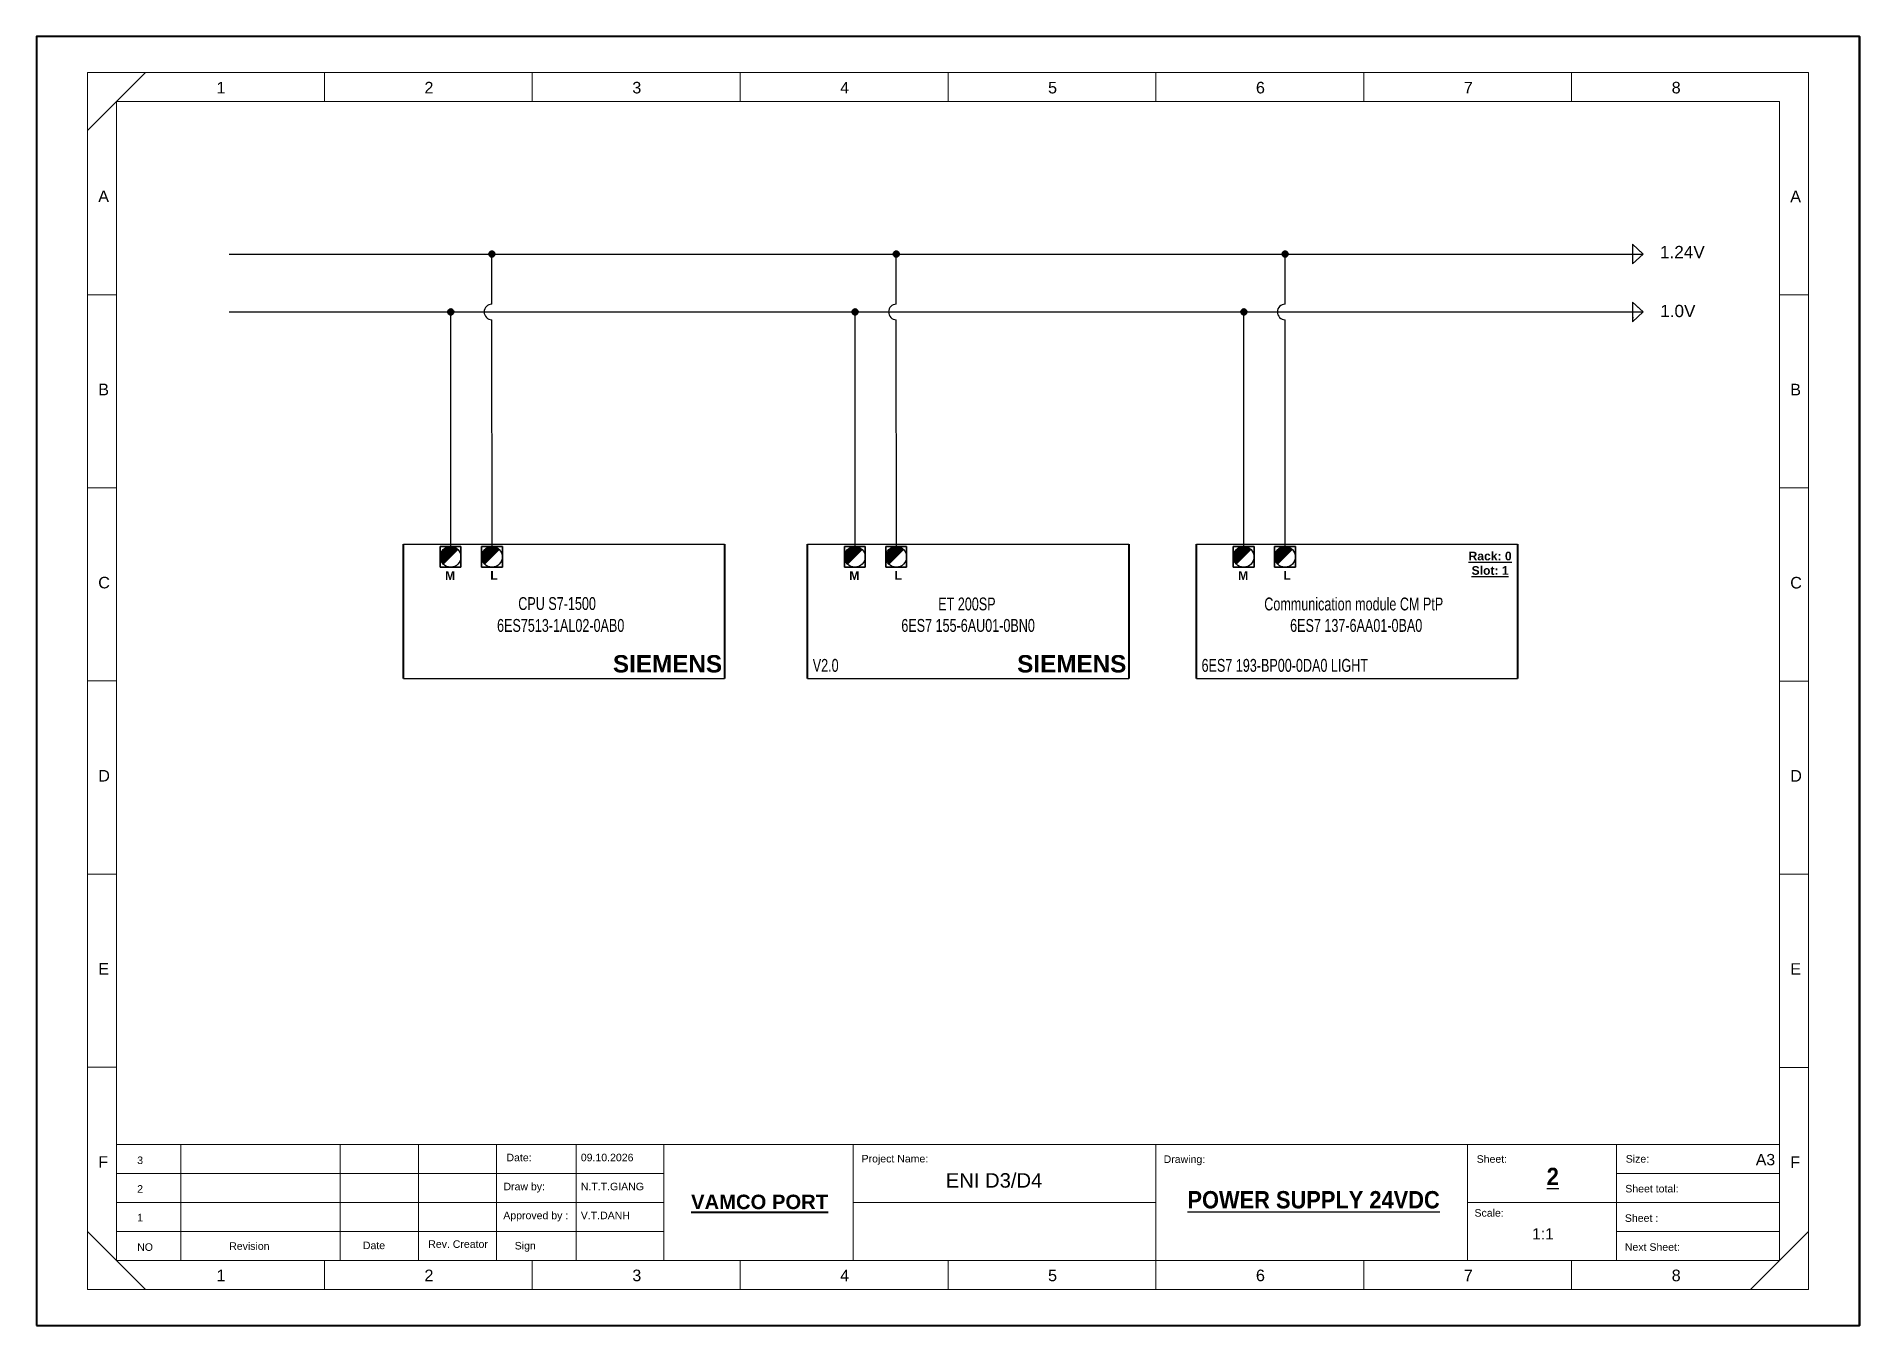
# Model space of a CAD drawing. Header units: millimetres. Extents: x 6750 to 121550, y -28210 to 66060.
# Drawn here: x 13855.2 to 14152.2, y 15806 to 16016 of the extents above; entities that cross this region are included whole.
import ezdxf

# ---------------------------------------------------------------- set-up
doc = ezdxf.new("R2010")
doc.units = ezdxf.units.MM
doc.linetypes.add('atContinuous2', pattern=[0])
doc.linetypes.add('DASHED2', pattern=[0.375, 0.25, -0.125])
for name, color, linetype in [('DIEN HOA', 111, 'Continuous'), ('M.702.Ghi chu', 3, 'Continuous'), ('Z_entity', 7, 'Continuous'), ('Z_text', 7, 'Continuous')]:
    doc.layers.add(name, color=color, linetype=linetype)
doc.layers.add('DN.1. NET LIEN MANH', color=7, linetype='Continuous', lineweight=40)
doc.layers.add('DN.14. DIEN DONG LUC', color=10, linetype='Continuous', lineweight=50)
doc.styles.add('LMP', font='arialbd.ttf')
doc.styles.add('PM', font='arial.ttf', dxfattribs={"width": 0.6})
doc.styles.get("Standard").update_dxf_attribs({"font": 'arial.ttf'})

msp = doc.modelspace()

# ---------------------------------------------------------------- texts
at = {"char_height": 2, "width": 32.39865, "attachment_point": 1}
for s, insert in [('1.24V', (14119.669, 15981.886)), ('1.0V', (14119.708, 15972.284))]:
    msp.add_mtext(s, dxfattribs=dict(at, insert=insert))
at = {"layer": 'DIEN HOA', "ltscale": 100, "attachment_point": 2, "style": 'LMP'}
for s, insert, char_height in [('\\A1;{\\LRack: 0^JSlot: 1}', (14091.999, 15932.071), 1.41424), ('\\A1;SIEMENS', (13957.995, 15915.218), 2.82848), ('\\A1;SIEMENS', (14023.849, 15915.218), 2.82848)]:
    msp.add_mtext(s, dxfattribs=dict(at, insert=insert, char_height=char_height))
at = {"layer": 'DN.1. NET LIEN MANH', "ltscale": 100, "char_height": 1.4142, "attachment_point": 2, "style": 'LMP'}
for s, insert in [('\\A1;M', (13922.581, 15928.886)), ('\\A1;L', (13929.733, 15928.918)), ('\\A1;M', (13988.436, 15928.886)), ('\\A1;L', (13995.587, 15928.918)), ('\\A1;M', (14051.776, 15928.886)), ('\\A1;L', (14058.927, 15928.918))]:
    msp.add_mtext(s, dxfattribs=dict(at, insert=insert))
at = {"layer": 'M.702.Ghi chu', "ltscale": 100, "char_height": 2.82848, "attachment_point": 2, "style": 'PM'}
for s, insert in [('\\A1;{\\fArial|b1|i0|c0|p34;\\W0.9;\\L2}', (14102.209, 15831.697)), ('\\A1;{\\fArial|b1|i0|c0|p34;\\W0.9;\\LPOWER SUPPLY 24VDC}', (14063.246, 15827.904))]:
    msp.add_mtext(s, dxfattribs=dict(at, insert=insert))
at = {"layer": 'Z_text', "color": 0, "width": 0.7}
for s, height, p in [('CPU S7-1500', 2.09537, (13933.686, 15922.571)), ('ET 200SP', 2.0954, (14002.101, 15922.506)), ('Communication module CM PtP', 2.09537, (14055.21, 15922.499)), ('6ES7513-1AL02-0AB0', 2.09537, (13930.229, 15919.008)), ('6ES7 155-6AU01-0BN0', 2.09537, (13996.084, 15919.008)), ('6ES7 137-6AA01-0BA0', 2.09537, (14059.424, 15919.008)), ('V2.0', 2.0954, (13981.656, 15912.501)), ('6ES7 193-BP00-0DA0 LIGHT', 2.09537, (14044.996, 15912.501))]:
    msp.add_text(s, height=height, rotation=0, dxfattribs=at).set_placement(p)

# ---------------------------------------------------------------- blocks, each defined once
blk = doc.blocks.new('muiten')
h = blk.add_hatch()
h.set_pattern_fill('AR-CONC', color=8)
h.paths.add_polyline_path([(19111, 15376), (19111, 15342.2), (19147.8, 15342.2)])
h.paths.add_polyline_path([(19147.8, 15342.2), (19111, 15342.2), (19111, 15308.3)])
for p, q in [((19111, 15376), (19147.8, 15342.2)), ((19111, 15376), (19111, 15308.3)), ((19111, 15308.3), (19147.8, 15342.2)), ((19147.8, 15342.2), (19125.7, 15362.5))]:
    blk.add_line(p, q)
blk = doc.blocks.new('asdklnakdad')
for p, q in [((16292.99, 3398.33), (16292.99, 3101.33)), ((16712.99, 3398.33), (16292.99, 3398.33)), ((16712.99, 3398.33), (16712.99, 3101.33)), ((16712.99, 3398.33), (16712.99, 3101.33))]:
    blk.add_line(p, q)
at = {"lineweight": 5}
for p, q in [((16318.1, 3389.99), (16304.75, 3376.64)), ((16359.32, 3383.32), (16359.32, 3389.99)), ((16407.21, 3383.32), (16407.21, 3389.99)), ((16455.1, 3383.32), (16455.1, 3389.99)), ((16502.99, 3383.32), (16502.99, 3389.99)), ((16550.88, 3383.32), (16550.88, 3389.99)), ((16598.77, 3383.32), (16598.77, 3389.99)), ((16646.66, 3383.32), (16646.66, 3389.99)), ((16311.43, 3338.82), (16304.75, 3338.82)), ((16701.22, 3338.8), (16694.55, 3338.8)), ((16311.43, 3294.32), (16304.75, 3294.32)), ((16701.22, 3294.3), (16694.55, 3294.3)), ((16311.43, 3249.83), (16304.75, 3249.83)), ((16701.22, 3249.8), (16694.55, 3249.8)), ((16311.43, 3205.33), (16304.75, 3205.33)), ((16701.22, 3205.3), (16694.55, 3205.3)), ((16311.43, 3160.83), (16304.75, 3160.83)), ((16701.22, 3160.81), (16694.55, 3160.81)), ((16311.43, 3143.03), (16694.55, 3143.03)), ((16326.22, 3116.33), (16326.22, 3143.03)), ((16362.92, 3116.33), (16362.92, 3143.03)), ((16381.03, 3116.33), (16381.03, 3143.03)), ((16398.97, 3116.33), (16398.97, 3143.03)), ((16417.32, 3116.33), (16417.32, 3143.03)), ((16437.51, 3116.33), (16437.51, 3143.03)), ((16481.15, 3116.33), (16481.15, 3143.03)), ((16550.88, 3116.33), (16550.88, 3143.03)), ((16622.71, 3116.33), (16622.71, 3143.03)), ((16657.02, 3116.33), (16657.02, 3143.03)), ((16311.43, 3136.36), (16437.51, 3136.36)), ((16657.02, 3136.36), (16694.55, 3136.36)), ((16311.43, 3129.68), (16437.51, 3129.68)), ((16481.15, 3129.68), (16550.88, 3129.68)), ((16622.71, 3129.68), (16694.55, 3129.68)), ((16304.75, 3123.01), (16318.1, 3109.66)), ((16311.43, 3123.01), (16437.51, 3123.01)), ((16657.02, 3123.01), (16694.55, 3123.01)), ((16701.22, 3123.01), (16687.88, 3109.66)), ((16304.75, 3109.66), (16304.75, 3116.33)), ((16311.43, 3116.33), (16694.55, 3116.33)), ((16359.32, 3116.33), (16359.32, 3109.66)), ((16359.32, 3109.66), (16359.32, 3116.33)), ((16407.21, 3116.33), (16407.21, 3109.66)), ((16407.21, 3109.66), (16407.21, 3116.33)), ((16455.1, 3116.33), (16455.1, 3109.66)), ((16455.1, 3109.66), (16455.1, 3116.33)), ((16502.99, 3116.33), (16502.99, 3109.66)), ((16502.99, 3109.66), (16502.99, 3116.33)), ((16550.88, 3116.33), (16550.88, 3109.66)), ((16550.88, 3109.66), (16550.88, 3116.33)), ((16598.77, 3116.33), (16598.77, 3109.66)), ((16598.77, 3109.66), (16598.77, 3116.33)), ((16598.77, 3116.33), (16646.66, 3116.33)), ((16646.66, 3116.33), (16646.66, 3109.66)), ((16646.66, 3109.66), (16646.66, 3116.33)), ((16292.99, 3101.33), (16712.99, 3101.33))]:
    blk.add_line(p, q, dxfattribs=at)
for points in [[(16304.75, 3109.66), (16304.75, 3389.99), (16701.22, 3389.99), (16701.22, 3109.66), (16304.75, 3109.66)], [(16311.43, 3116.33), (16311.43, 3383.32), (16694.55, 3383.32), (16694.55, 3116.33)], [(16481.15, 3143.03), (16437.51, 3143.03), (16437.51, 3116.33), (16481.15, 3116.33)]]:
    blk.add_lwpolyline(points, close=True, dxfattribs=at)
at = {"layer": 'DN.1. NET LIEN MANH'}
blk.add_lwpolyline([(16292.99, 3101.33), (16712.99, 3101.33), (16712.99, 3398.33), (16292.99, 3398.33)], close=True, dxfattribs=at)
at = {"lineweight": 5, "attachment_point": 1}
for s, insert, char_height, width in [('{\\fArial|b0|i0|c0|p34;1}', (16334.48, 3387.87), 2.6698, 8.4244), ('{\\fArial|b0|i0|c0|p34;2}', (16382.37, 3387.87), 2.6698, 8.4244), ('{\\fArial|b0|i0|c0|p34;3}', (16430.26, 3387.87), 2.6698, 8.4244), ('{\\fArial|b0|i0|c0|p34;4}', (16478.15, 3387.87), 2.6698, 8.4244), ('{\\fArial|b0|i0|c0|p34;5}', (16526.04, 3387.87), 2.6698, 8.4244), ('{\\fArial|b0|i0|c0|p34;6}', (16573.93, 3387.87), 2.6698, 8.4244), ('{\\fArial|b0|i0|c0|p34;7}', (16621.82, 3387.87), 2.6698, 8.4244), ('{\\fArial|b0|i0|c0|p34;8}', (16669.71, 3387.87), 2.6698, 8.4244), ('{\\fArial|b0|i0|c0|p34;A}', (16307.22, 3362.83), 2.6698, 8.4244), ('{\\fArial|b0|i0|c0|p34;A}', (16697.02, 3362.8), 2.6698, 8.4244), ('{\\fArial|b0|i0|c0|p34;B}', (16307.22, 3318.33), 2.6698, 8.4244), ('{\\fArial|b0|i0|c0|p34;B}', (16697.02, 3318.3), 2.6698, 8.4244), ('{\\fArial|b0|i0|c0|p34;C}', (16307.22, 3273.83), 2.6698, 8.4244), ('{\\fArial|b0|i0|c0|p34;C}', (16697.02, 3273.81), 2.6698, 8.4244), ('{\\fArial|b0|i0|c0|p34;D}', (16307.22, 3229.33), 2.6698, 8.4244), ('{\\fArial|b0|i0|c0|p34;D}', (16697.02, 3229.31), 2.6698, 8.4244), ('{\\fArial|b0|i0|c0|p34;E}', (16307.22, 3184.84), 2.6698, 8.4244), ('{\\fArial|b0|i0|c0|p34;E}', (16697.02, 3184.81), 2.6698, 8.4244), ('{\\fArial|b0|i0|c0|p34;F}', (16307.22, 3140.34), 2.6698, 8.4244), ('3', (16316.19, 3140.27), 1.74, 27.6235), ('Date:', (16401.27, 3140.91), 1.735, 9.134), ('09.10.2026', (16418.4, 3140.91), 1.735, 27.6235), ('Project Name:', (16483.08, 3140.64), 1.7354, 28.7909), ('Drawing:', (16552.67, 3140.52), 1.735, 28.7909), ('Sheet:', (16624.79, 3140.56), 1.735, 28.7909), ('Size:', (16659.13, 3140.6), 1.735, 8.4244), ('{\\fArial|b0|i0|c0|p34;F}', (16697.02, 3140.31), 2.6698, 8.4244), ('2', (16316.19, 3133.67), 1.74, 27.6235), ('Draw by:', (16400.58, 3134.23), 1.735, 27.6235), ('N.T.T.GIANG', (16418.4, 3134.23), 1.7354, 27.6235), ('Sheet total:', (16659.03, 3133.73), 1.7354, 12.8616), ('1', (16316.19, 3127.07), 1.74, 27.6235), ('Approved by :', (16400.54, 3127.56), 1.7354, 27.6235), ('V.T.DANH', (16418.4, 3127.56), 1.735, 27.6235), ('Scale:', (16624.29, 3128.15), 1.735, 28.7909), ('Sheet :', (16658.93, 3126.95), 1.735, 8.4244), ('Date', (16368.19, 3120.66), 1.735, 27.6235), ('{\\fArial|b0|i0|c0|p34;Rev. Creator}', (16383.25, 3120.96), 1.7354, 29.9885), ('Sign', (16403.17, 3120.59), 1.735, 27.6235), ('NO', (16316.19, 3120.27), 1.735, 27.6235), ('Revision', (16337.39, 3120.5), 1.735, 27.6235), ('Next Sheet:', (16658.93, 3120.28), 1.7354, 16.6527), ('{\\fArial|b0|i0|c0|p34;1}', (16334.48, 3114.21), 2.6698, 8.4244), ('{\\fArial|b0|i0|c0|p34;2}', (16382.37, 3114.21), 2.6698, 8.4244), ('{\\fArial|b0|i0|c0|p34;3}', (16430.26, 3114.21), 2.6698, 8.4244), ('{\\fArial|b0|i0|c0|p34;4}', (16478.15, 3114.21), 2.6698, 8.4244), ('{\\fArial|b0|i0|c0|p34;5}', (16526.04, 3114.21), 2.6698, 8.4244), ('{\\fArial|b0|i0|c0|p34;6}', (16573.93, 3114.21), 2.6698, 8.4244), ('{\\fArial|b0|i0|c0|p34;7}', (16621.82, 3114.21), 2.6698, 8.4244), ('{\\fArial|b0|i0|c0|p34;8}', (16669.71, 3114.21), 2.6698, 8.4244)]:
    blk.add_mtext(s, dxfattribs=dict(at, insert=insert, char_height=char_height, width=width))
at = {"layer": 'DN.1. NET LIEN MANH', "attachment_point": 1}
for s, insert, char_height, width in [('A3', (16689.1, 3140.86), 2.6, 5.5322), ('ENI D3/D4', (16502.47, 3136.43), 3.333, 61.0927), ('{\\fArial|b1|i0|c0|p34;\\LVAMCO PORT}', (16443.8, 3131.48), 3.3333, 31.9027), ('1:1', (16637.53, 3123.75), 2.6, 5.5322)]:
    blk.add_mtext(s, dxfattribs=dict(at, insert=insert, char_height=char_height, width=width))

# ---------------------------------------------------------------- hatches: boundary and pattern name
h = msp.add_hatch(color=5)
h.dxf.hatch_style = 1
h.paths.add_polyline_path([(13923.883, 15932.436, 0.1951828), (13922.71, 15932.922), (13922.687, 15932.922, 0.4122241), (13921.01, 15931.233, 0.1969474), (13921.495, 15930.048)])
h = msp.add_hatch(color=1)
h.dxf.hatch_style = 1
h.paths.add_polyline_path([(13930.603, 15932.472, 0.1951828), (13929.429, 15932.958), (13929.407, 15932.958, 0.4122241), (13927.73, 15931.269, 0.1969474), (13928.215, 15930.084)])
h = msp.add_hatch(color=5)
h.dxf.hatch_style = 1
h.paths.add_polyline_path([(13989.738, 15932.436, 0.1951828), (13988.564, 15932.922), (13988.541, 15932.922, 0.4122241), (13986.864, 15931.233, 0.1969474), (13987.35, 15930.048)])
h = msp.add_hatch(color=1)
h.dxf.hatch_style = 1
h.paths.add_polyline_path([(13996.457, 15932.472, 0.1951828), (13995.284, 15932.958), (13995.261, 15932.958, 0.4122241), (13993.584, 15931.269, 0.1969474), (13994.069, 15930.084)])
h = msp.add_hatch(color=5)
h.dxf.hatch_style = 1
h.paths.add_polyline_path([(14053.078, 15932.436, 0.1951828), (14051.905, 15932.922), (14051.882, 15932.922, 0.4122241), (14050.205, 15931.233, 0.1969474), (14050.69, 15930.048)])
h = msp.add_hatch(color=1)
h.dxf.hatch_style = 1
h.paths.add_polyline_path([(14059.798, 15932.472, 0.1951828), (14058.624, 15932.958), (14058.601, 15932.958, 0.4122241), (14056.924, 15931.269, 0.1969474), (14057.41, 15930.084)])
at = {"layer": 'DN.14. DIEN DONG LUC'}
h = msp.add_hatch(color=256, dxfattribs=at)
h.dxf.hatch_style = 1
h.paths.add_polyline_path([(13928.956, 15980.555, 1), (13929.816, 15980.555, 1)])
h = msp.add_hatch(color=256, dxfattribs=at)
h.dxf.hatch_style = 1
h.paths.add_polyline_path([(13994.833, 15980.555, 1), (13995.693, 15980.555, 1)])
h = msp.add_hatch(color=256, dxfattribs=at)
h.dxf.hatch_style = 1
h.paths.add_polyline_path([(14058.174, 15980.555, 1), (14059.034, 15980.555, 1)])
h = msp.add_hatch(color=256, dxfattribs=at)
h.dxf.hatch_style = 1
h.paths.add_polyline_path([(13922.245, 15971.127, 1), (13923.104, 15971.127, 1)])
h = msp.add_hatch(color=256, dxfattribs=at)
h.dxf.hatch_style = 1
h.paths.add_polyline_path([(13988.122, 15971.127, 1), (13988.982, 15971.127, 1)])
h = msp.add_hatch(color=256, dxfattribs=at)
h.dxf.hatch_style = 1
h.paths.add_polyline_path([(14051.463, 15971.127, 1), (14052.322, 15971.127, 1)])

# ---------------------------------------------------------------- linework, layer by layer
for p, q in [((13886.587, 15980.555), (14116.937, 15980.555)), ((13929.386, 15972.388), (13929.386, 15980.555)), ((13995.263, 15972.388), (13995.263, 15980.555)), ((14058.604, 15972.388), (14058.604, 15980.555)), ((13886.587, 15971.127), (14116.937, 15971.127)), ((13922.675, 15932.922), (13922.675, 15971.127)), ((13929.415, 15932.922), (13929.386, 15969.865)), ((13988.552, 15932.922), (13988.552, 15971.127)), ((13995.293, 15932.922), (13995.263, 15969.865)), ((14051.892, 15932.922), (14051.892, 15971.127)), ((14058.633, 15932.922), (14058.604, 15969.865)), ((13914.967, 15933.299), (13967.272, 15933.299)), ((13980.821, 15933.299), (14033.127, 15933.299)), ((14044.162, 15933.299), (14096.467, 15933.299)), ((13914.967, 15911.418), (13967.272, 15911.418)), ((13980.821, 15911.418), (14033.127, 15911.418)), ((14044.162, 15911.418), (14096.467, 15911.418))]:
    msp.add_line(p, q)
for centre in [(13929.386, 15971.127), (13995.263, 15971.127), (14058.604, 15971.127)]:
    msp.add_arc(centre, 1.262, 90, 270)
at = {"layer": 'DN.1. NET LIEN MANH', "linetype": 'DASHED2', "ltscale": 100}
for p, q in [((13914.967, 15911.418), (13914.967, 15933.299)), ((13967.272, 15933.299), (13967.272, 15911.418)), ((13980.821, 15911.418), (13980.821, 15933.299)), ((14033.127, 15933.299), (14033.127, 15911.418)), ((14044.162, 15911.418), (14044.162, 15933.299)), ((14096.467, 15933.299), (14096.467, 15911.418))]:
    msp.add_line(p, q, dxfattribs=at)
at = {"layer": 'DN.14. DIEN DONG LUC'}
for centre in [(13929.386, 15980.555), (13995.263, 15980.555), (14058.604, 15980.555), (13922.675, 15971.127), (13988.552, 15971.127), (14051.892, 15971.127)]:
    msp.add_circle(centre, 0.43, dxfattribs=at)
at = {"layer": 'Z_entity', "color": 0}
for points in [[(13924.351, 15929.527), (13920.957, 15929.527), (13920.957, 15932.922), (13924.351, 15932.922), (13924.351, 15929.527), (13924.351, 15932.922), (13920.957, 15932.922), (13920.957, 15929.527), (13924.351, 15929.527)], [(13923.846, 15932.434), (13921.444, 15930.032)], [(13931.092, 15929.527), (13927.697, 15929.527), (13927.697, 15932.922), (13931.092, 15932.922), (13931.092, 15929.527), (13931.092, 15932.922), (13927.697, 15932.922), (13927.697, 15929.527), (13931.092, 15929.527)], [(13930.587, 15932.434), (13928.185, 15930.032)], [(13990.206, 15929.527), (13986.811, 15929.527), (13986.811, 15932.922), (13990.206, 15932.922), (13990.206, 15929.527), (13990.206, 15932.922), (13986.811, 15932.922), (13986.811, 15929.527), (13990.206, 15929.527)], [(13989.7, 15932.434), (13987.298, 15930.032)], [(13996.947, 15929.527), (13993.552, 15929.527), (13993.552, 15932.922), (13996.947, 15932.922), (13996.947, 15929.527), (13996.947, 15932.922), (13993.552, 15932.922), (13993.552, 15929.527), (13996.947, 15929.527)], [(13996.441, 15932.434), (13994.039, 15930.032)], [(14053.546, 15929.527), (14050.151, 15929.527), (14050.151, 15932.922), (14053.546, 15932.922), (14053.546, 15929.527), (14053.546, 15932.922), (14050.151, 15932.922), (14050.151, 15929.527), (14053.546, 15929.527)], [(14053.041, 15932.434), (14050.639, 15930.032)], [(14060.287, 15929.527), (14056.892, 15929.527), (14056.892, 15932.922), (14060.287, 15932.922), (14060.287, 15929.527), (14060.287, 15932.922), (14056.892, 15932.922), (14056.892, 15929.527), (14060.287, 15929.527)], [(14059.782, 15932.434), (14057.38, 15930.032)]]:
    msp.add_lwpolyline(points, dxfattribs=at)
at = {"layer": 'Z_entity', "color": 0, "linetype": 'atContinuous2'}
for centre in [(13922.663, 15931.233), (13929.404, 15931.233), (13988.517, 15931.233), (13995.258, 15931.233), (14051.858, 15931.233), (14058.599, 15931.233)]:
    msp.add_circle(centre, 1.688, dxfattribs=at)

# ---------------------------------------------------------------- block references
at = {"xscale": 0.0471412537541225, "yscale": 0.0471412537541225, "zscale": 0.0471412537541225}
for p in [(13214.287, 15257.307), (13214.287, 15247.879)]:
    msp.add_blockref('muiten', p, dxfattribs=at)
at = {"layer": 'DN.1. NET LIEN MANH', "xscale": 0.7071188063118375, "yscale": 0.7071188063118375, "zscale": 0.7071188063118375}
msp.add_blockref('asdklnakdad', (2334.114, 13612.988), dxfattribs=at)

msp.set_redraw_order([(e.dxf.handle, doc.entitydb.next_handle()) for e in msp.query("TEXT MTEXT ATTDEF DIMENSION ARC_DIMENSION")])  # texts and dimensions are drawn at this point

doc.saveas('drawing.dxf')
